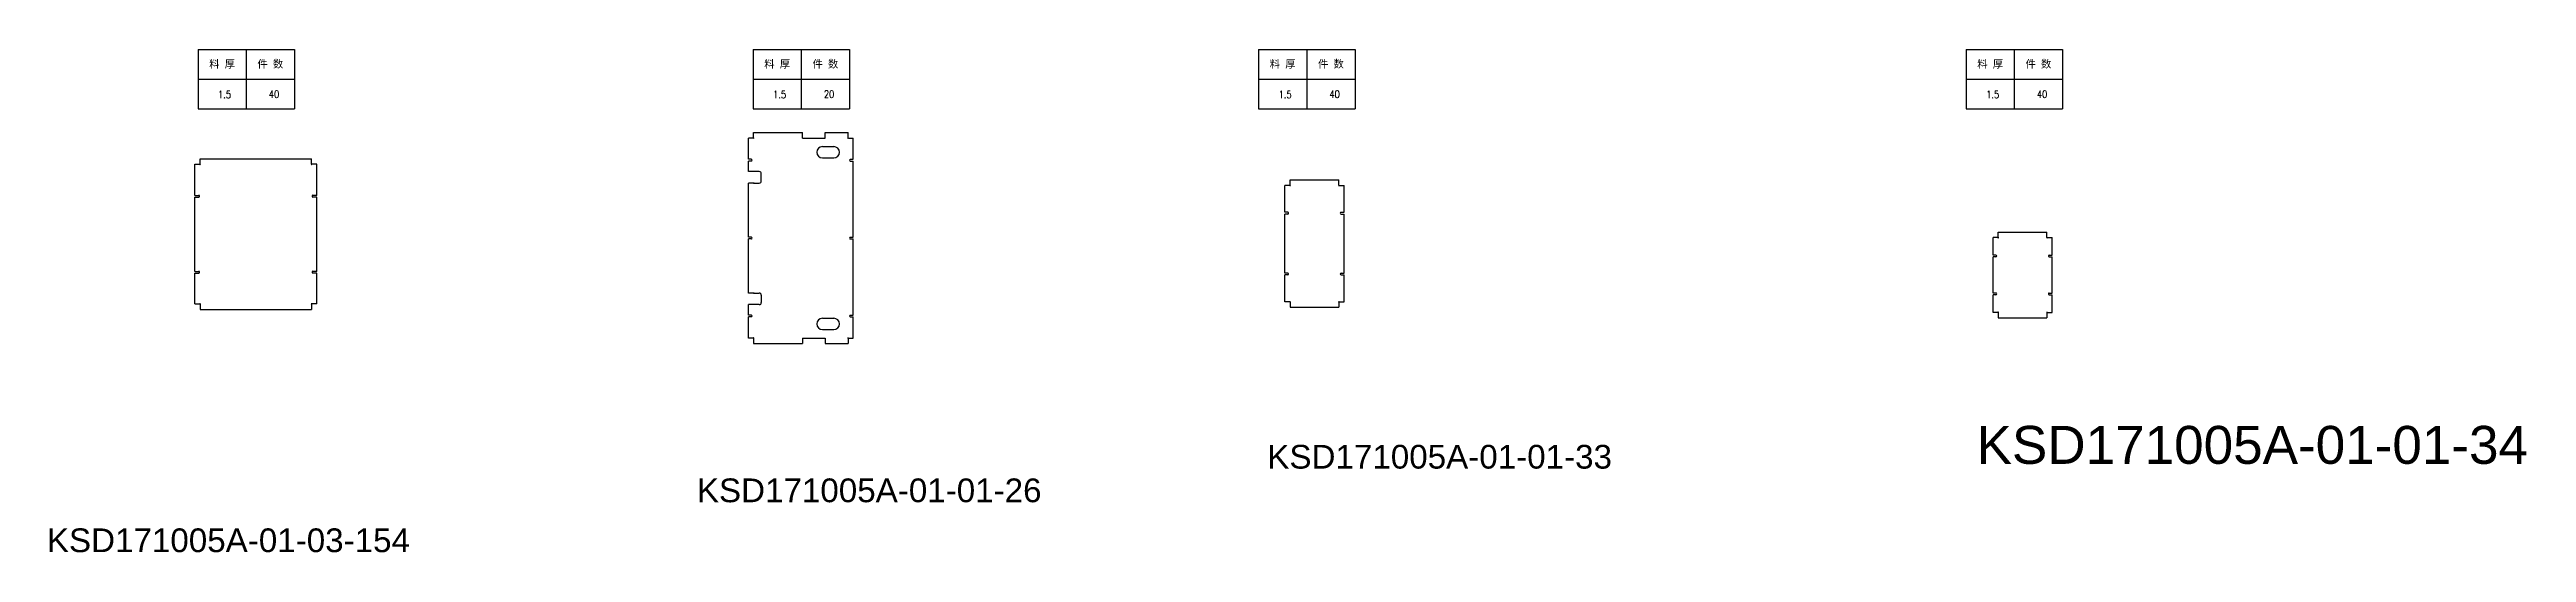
# Model space of a CAD drawing. Header units: millimetres. Extents: x 5543 to 54051, y -3404 to 4186.
# Drawn here: x 5779 to 18823, y 421 to 3070 of the extents above; entities that cross this region are included whole.
import ezdxf
from ezdxf.enums import TextEntityAlignment as Align

# ---------------------------------------------------------------- set-up
doc = ezdxf.new("R2010")
doc.units = ezdxf.units.MM
doc.layers.add('标注', color=3, linetype='Continuous')
doc.styles.add('DIM', font='romans.shx', dxfattribs={"width": 0.8, "bigfont": 'bigfont.shx'})
doc.styles.get("Standard").update_dxf_attribs({"font": 'arial.ttf'})

msp = doc.modelspace()

# ---------------------------------------------------------------- texts
at = {"layer": '标注', "attachment_point": 1}
for s, insert, char_height, width in [('KSD171005A-01-01-34', (15927, 1088), 200, 3014.2), ('KSD171005A-01-01-33', (12192, 988), 125, 1884.41), ('KSD171005A-01-01-26', (9188, 811), 125, 1884.32), ('KSD171005A-01-03-154', (5765, 548), 125, 1985.85)]:
    msp.add_mtext(s, dxfattribs=dict(at, insert=insert, char_height=char_height, width=width))

# ---------------------------------------------------------------- blocks, each defined once
blk = doc.blocks.new('*T1')
at = {"color": 0, "linetype": 'ByBlock', "lineweight": -2, "transparency": 16777216}
for p, q in [((0, 0), (127, 0)), ((0, 0), (0, -78)), ((63.5, 0), (63.5, -78)), ((127, 0), (127, -78)), ((0, -39), (127, -39)), ((0, -78), (127, -78))]:
    blk.add_line(p, q, dxfattribs=at)
at = {"color": 0, "transparency": 16777216, "char_height": 10, "width": 60.5, "attachment_point": 5}
for s, insert in [('{\\fSimSun|b0|i0|c134|p2;料 厚}', (31.75, -19.5)), ('{\\fSimSun|b0|i0|c134|p2;件 数}', (95.25, -19.5))]:
    blk.add_mtext(s, dxfattribs=dict(at, insert=insert))
blk = doc.blocks.new('拆图参数')
blk.add_blockref('*T1', (-63.5, 78))
at = {"style": 'DIM', "width": 0.8}
blk.add_attdef('6', text='', height=10, dxfattribs=at).set_placement((-37.1, 18.9), align=Align.MIDDLE_LEFT)
blk.add_attdef('1', text='', height=10, dxfattribs=at).set_placement((36.6, 19.3), align=Align.MIDDLE_CENTER)

# ---------------------------------------------------------------- linework, layer by layer
for p, q in [((9487, 2633), (9744, 2633)), ((9487, 2606), (9487, 2633)), ((9744, 2604), (9744, 2633)), ((9864, 2633), (9984, 2633)), ((9864, 2604), (9864, 2633)), ((9984, 2606), (9984, 2633)), ((6572, 2495), (7159, 2495)), ((6572, 2468), (6572, 2495)), ((7159, 2468), (7159, 2495)), ((9460, 2492), (9460, 2604)), ((9486, 2604), (9460, 2604)), ((9475, 2492), (9460, 2492)), ((9460, 2427), (9460, 2483)), ((9475, 2483), (9460, 2483)), ((9744, 2604), (9864, 2604)), ((9849, 2559), (9909, 2559)), ((9849, 2499), (9909, 2499)), ((9986, 2604), (10011, 2604)), ((9996, 2492), (10011, 2492)), ((9996, 2483), (10011, 2483)), ((10011, 2492), (10011, 2604)), ((10011, 2427), (10011, 2483)), ((6545, 2302), (6545, 2466)), ((6545, 2466), (6570, 2466)), ((7186, 2466), (7160, 2466)), ((7186, 2302), (7186, 2466)), ((9489, 2427), (9460, 2427)), ((9489, 2367), (9460, 2367)), ((9460, 2082), (9460, 2367)), ((9517, 2427), (9487, 2427)), ((9487, 2367), (9517, 2367)), ((9527, 2377), (9527, 2417)), ((10011, 2082), (10011, 2427)), ((12285, 2213), (12285, 2355)), ((12311, 2355), (12285, 2355)), ((12312, 2384), (12569, 2384)), ((12312, 2357), (12312, 2384)), ((12569, 2357), (12569, 2384)), ((12571, 2355), (12596, 2355)), ((12596, 2213), (12596, 2355)), ((6545, 2302), (6565, 2302)), ((6545, 2293), (6565, 2293)), ((6545, 1902), (6545, 2293)), ((7186, 2302), (7166, 2302)), ((7186, 2293), (7166, 2293)), ((7186, 1902), (7186, 2293)), ((12300, 2213), (12285, 2213)), ((12285, 1893), (12285, 2204)), ((12300, 2204), (12285, 2204)), ((12581, 2213), (12596, 2213)), ((12581, 2204), (12596, 2204)), ((12596, 1893), (12596, 2204)), ((16041, 2108), (16298, 2108)), ((16041, 2081), (16041, 2108)), ((16298, 2081), (16298, 2108)), ((9475, 2082), (9460, 2082)), ((9460, 1787), (9460, 2073)), ((9475, 2073), (9460, 2073)), ((9996, 2082), (10011, 2082)), ((9996, 2073), (10011, 2073)), ((10011, 1727), (10011, 2073)), ((16014, 1987), (16014, 2080)), ((16040, 2080), (16014, 2080)), ((16029, 1987), (16014, 1987)), ((16014, 1787), (16014, 1978)), ((16029, 1978), (16014, 1978)), ((16300, 2080), (16325, 2080)), ((16310, 1987), (16325, 1987)), ((16310, 1978), (16325, 1978)), ((16325, 1987), (16325, 2080)), ((16325, 1787), (16325, 1978)), ((6545, 1902), (6565, 1902)), ((6545, 1730), (6545, 1893)), ((6545, 1893), (6565, 1893)), ((7186, 1902), (7166, 1902)), ((7186, 1893), (7166, 1893)), ((7186, 1730), (7186, 1893)), ((12300, 1893), (12285, 1893)), ((12285, 1741), (12285, 1884)), ((12300, 1884), (12285, 1884)), ((12581, 1893), (12596, 1893)), ((12581, 1884), (12596, 1884)), ((12596, 1741), (12596, 1884)), ((6545, 1730), (6570, 1730)), ((6572, 1728), (6572, 1701)), ((6572, 1701), (7159, 1701)), ((7159, 1728), (7159, 1701)), ((7186, 1730), (7160, 1730)), ((9489, 1787), (9460, 1787)), ((9460, 1672), (9460, 1727)), ((9489, 1727), (9460, 1727)), ((9487, 1787), (9517, 1787)), ((9517, 1727), (9487, 1727)), ((9527, 1777), (9527, 1737)), ((10011, 1672), (10011, 1727)), ((12311, 1741), (12285, 1741)), ((12312, 1740), (12312, 1713)), ((12312, 1713), (12569, 1713)), ((12569, 1740), (12569, 1713)), ((12571, 1741), (12596, 1741)), ((16029, 1787), (16014, 1787)), ((16014, 1686), (16014, 1778)), ((16029, 1778), (16014, 1778)), ((16310, 1787), (16325, 1787)), ((16310, 1778), (16325, 1778)), ((16325, 1686), (16325, 1778)), ((9475, 1672), (9460, 1672)), ((9460, 1550), (9460, 1663)), ((9475, 1663), (9460, 1663)), ((9849, 1655), (9909, 1655)), ((9849, 1595), (9909, 1595)), ((9996, 1672), (10011, 1672)), ((9996, 1663), (10011, 1663)), ((10011, 1550), (10011, 1663)), ((16040, 1686), (16014, 1686)), ((16041, 1684), (16041, 1657)), ((16041, 1657), (16298, 1657)), ((16298, 1684), (16298, 1657)), ((16300, 1686), (16325, 1686)), ((9486, 1550), (9460, 1550)), ((9487, 1549), (9487, 1522)), ((9487, 1522), (9744, 1522)), ((9744, 1550), (9744, 1522)), ((9744, 1550), (9864, 1550)), ((9864, 1550), (9864, 1522)), ((9864, 1522), (9984, 1522)), ((9984, 1549), (9984, 1522)), ((9986, 1550), (10011, 1550))]:
    msp.add_line(p, q)
for centre, radius, start, end in [((9475, 2487), 4.5, 270, 90), ((9487, 2604), 1.5, 180, 90), ((9849, 2529), 30, 90, 270), ((9909, 2529), 30, 270, 90), ((9984, 2604), 1.5, 90, 0), ((9996, 2487), 4.5, 90, 270), ((6572, 2466), 1.5, 180, 90), ((7159, 2466), 1.5, 90, 0), ((9517, 2417), 10, 0, 90), ((9517, 2377), 10, 270, 0), ((12312, 2355), 1.5, 180, 90), ((12569, 2355), 1.5, 90, 0), ((6565, 2298), 4.5, 270, 90), ((7166, 2298), 4.5, 90, 270), ((12300, 2208), 4.5, 270, 90), ((12581, 2208), 4.5, 90, 270), ((9475, 2077), 4.5, 270, 90), ((9996, 2077), 4.5, 90, 270), ((16029, 1983), 4.5, 270, 90), ((16041, 2080), 1.5, 180, 90), ((16298, 2080), 1.5, 90, 0), ((16310, 1983), 4.5, 90, 270), ((6565, 1898), 4.5, 270, 90), ((7166, 1898), 4.5, 90, 270), ((12300, 1888), 4.5, 270, 90), ((12581, 1888), 4.5, 90, 270), ((6572, 1730), 1.5, 270, 180), ((7159, 1730), 1.5, 0, 270), ((9517, 1777), 10, 0, 90), ((9517, 1737), 10, 270, 0), ((12312, 1741), 1.5, 270, 180), ((12569, 1741), 1.5, 0, 270), ((16029, 1783), 4.5, 270, 90), ((16310, 1783), 4.5, 90, 270), ((9475, 1667), 4.5, 270, 90), ((9849, 1625), 30, 90, 270), ((9909, 1625), 30, 270, 90), ((9996, 1667), 4.5, 90, 270), ((16041, 1686), 1.5, 270, 180), ((16298, 1686), 1.5, 0, 270), ((9487, 1550), 1.5, 270, 180), ((9984, 1550), 1.5, 0, 270)]:
    msp.add_arc(centre, radius, start, end)

# ---------------------------------------------------------------- block references
at = {"layer": '标注', "xscale": 4, "yscale": 4, "zscale": 4}
for p, values in [((6815, 2758), {'1': '40', '6': '1.5'}), ((9738, 2758), {'1': '20', '6': '1.5'}), ((12400, 2758), {'1': '40', '6': '1.5'}), ((16126, 2758), {'1': '40', '6': '1.5'})]:
    msp.add_blockref('拆图参数', p, dxfattribs=at).add_auto_attribs(values)

msp.set_redraw_order([(e.dxf.handle, doc.entitydb.next_handle()) for e in msp.query("TEXT MTEXT ATTDEF DIMENSION ARC_DIMENSION")])  # texts and dimensions are drawn at this point

doc.saveas('drawing.dxf')
